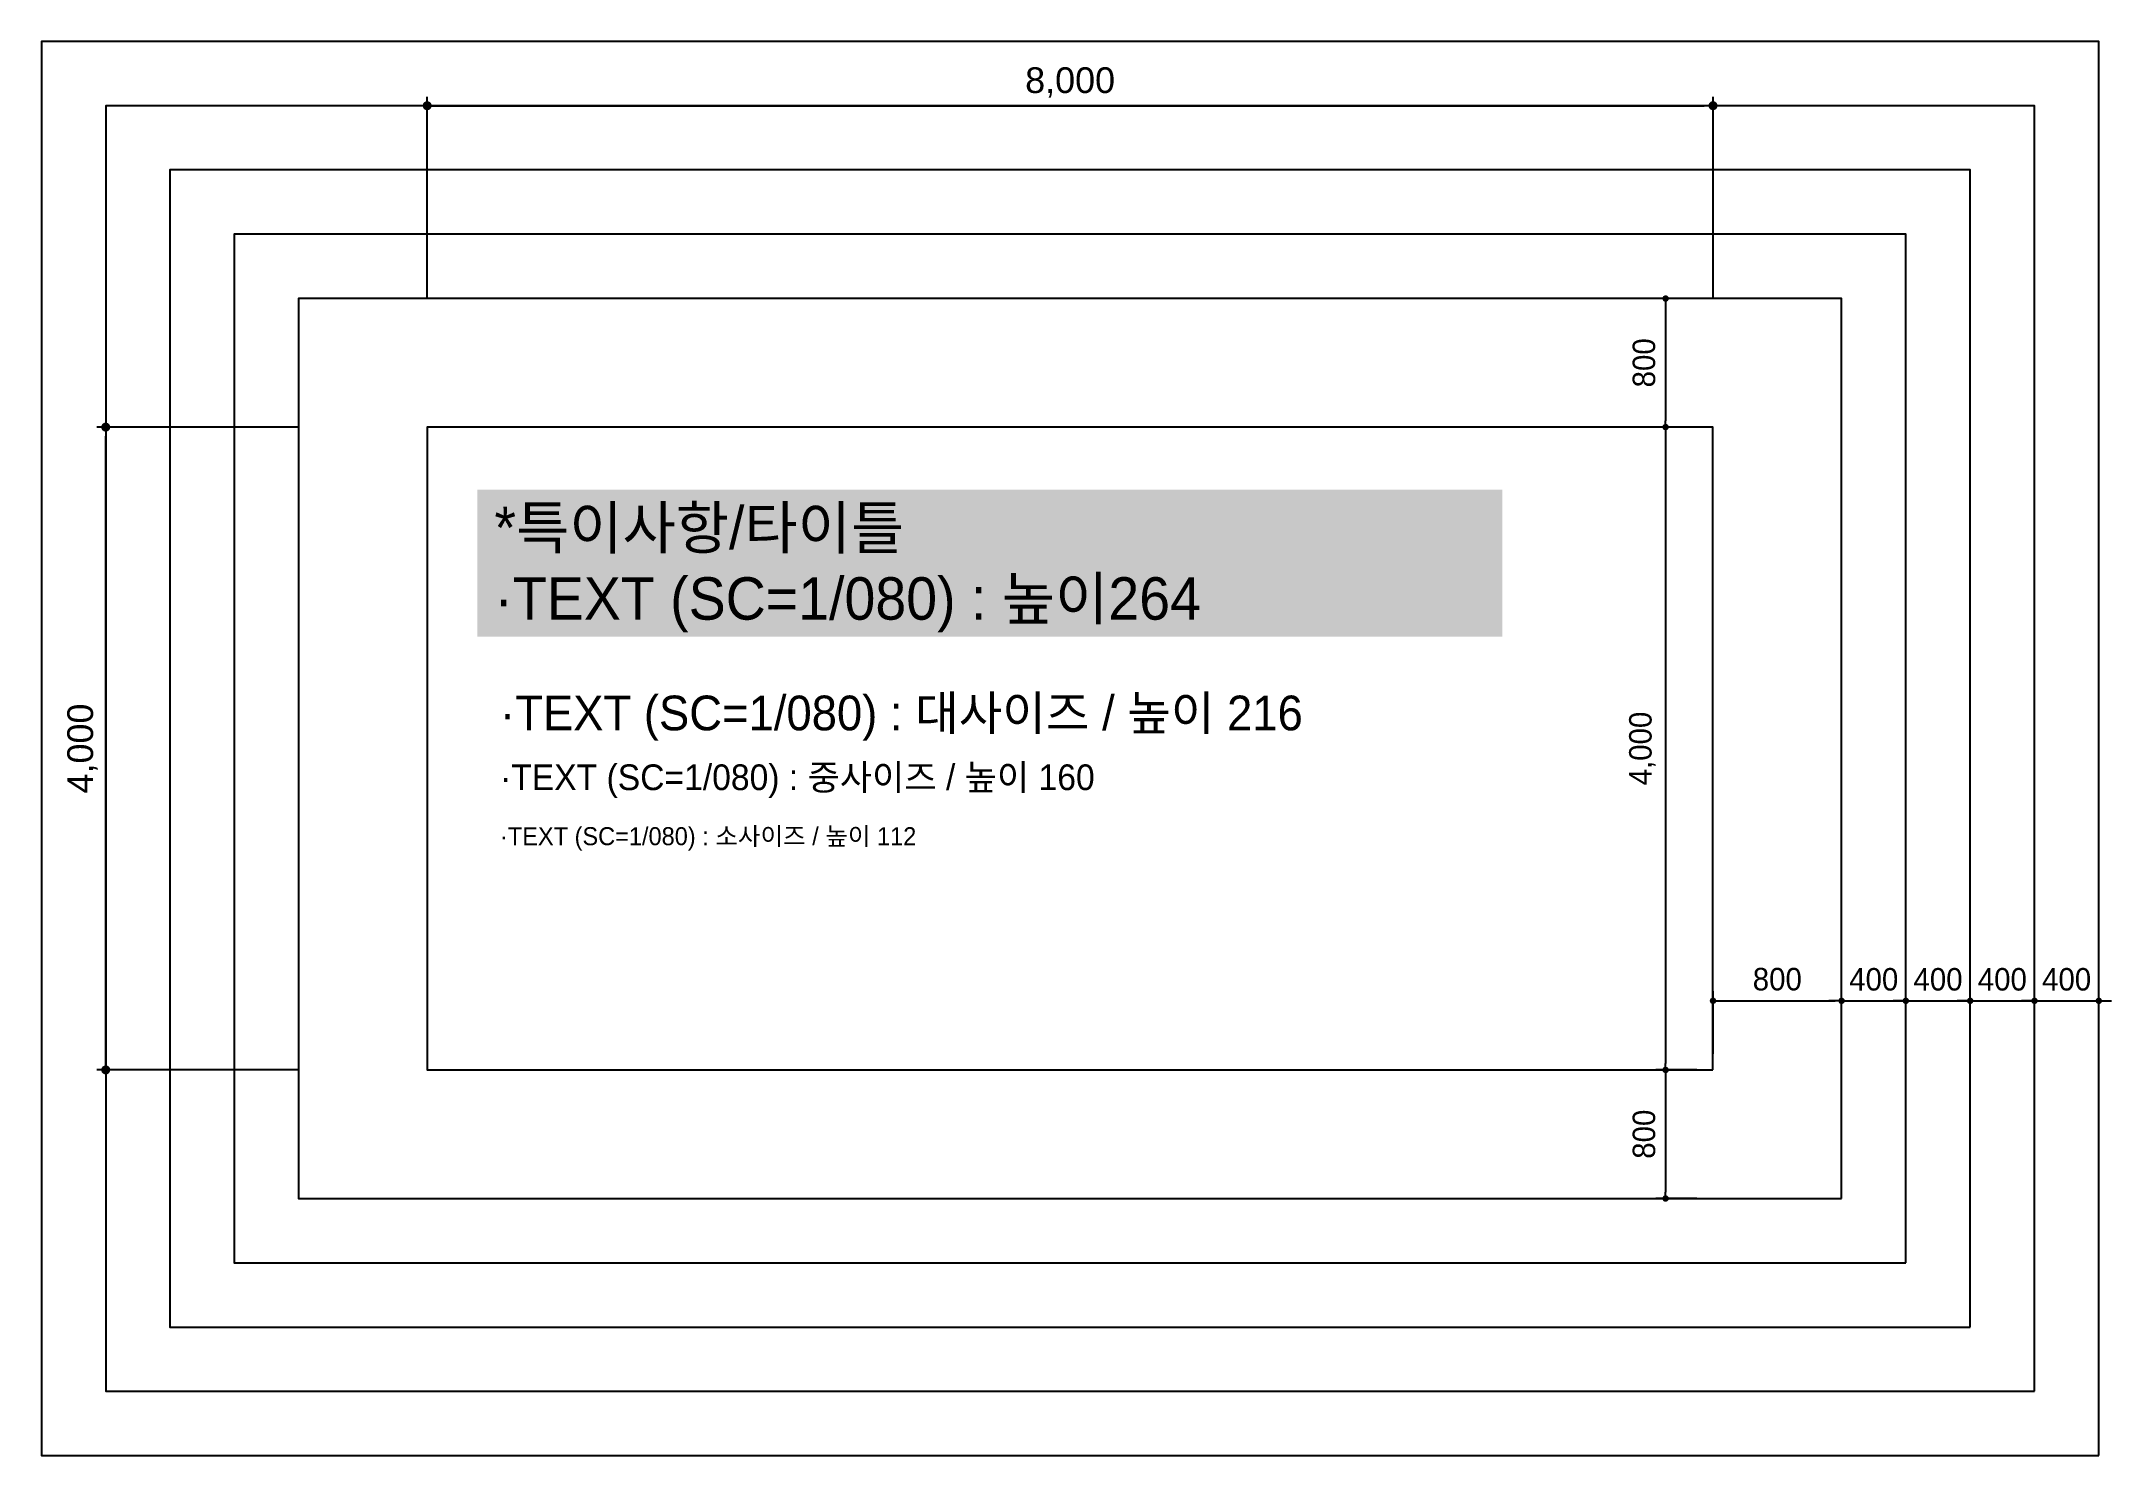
# Model space of a CAD drawing. Header units: millimetres. Extents: x -223175 to 287756, y -120611 to 352956.
# Drawn here: x -204078 to -191198, y -79862 to -71062 of the extents above; entities that cross this region are included whole.
import ezdxf
from ezdxf.enums import TextEntityAlignment as Align

# ---------------------------------------------------------------- set-up
doc = ezdxf.new("R2010")
doc.units = ezdxf.units.MM
doc.header["$LTSCALE"] = 50
doc.header["$PDMODE"] = 35
doc.layers.get('DEFPOINTS').update_dxf_attribs({"color": 108})
for name, color, linetype in [('1_ 설계변경(예정작업) 240', 240, 'Continuous'), ('EL_TEXT', 4, 'Continuous'), ('I-DIM', 255, 'Continuous')]:
    doc.layers.add(name, color=color, linetype=linetype)
doc.layers.add('Defpoint_ Grid Line_ 108', color=108, linetype='Continuous', plot=False)
doc.styles.add('HY울릉도L', font='HY울릉도l.ttf')
doc.styles.get("Standard").update_dxf_attribs({"font": 'arial.ttf'})
doc.dimstyles.new('YI_DIM_080 내부치수', dxfattribs={"dimscale": 80, "dimtxt": 2, "dimasz": 0.7, "dimexe": 0.7, "dimexo": 10, "dimgap": 0.6, "dimtad": 1, "dimdec": 0, "dimzin": 0, "dimdsep": 46, "dimlunit": 6, "dimtxsty": 'Standard', "dimblk": 'DOT', "dimcen": 0.09, "dimdle": 1, "dimclrd": 14, "dimclre": 14, "dimclrt": 3, "dimadec": 0, "dimazin": 0, "dimtfac": 1, "dimtdec": 0, "dimtix": 1, "dimtmove": 2, "dimatfit": 3, "dimldrblk": 'DOT', "dimfxl": 1, "dimtolj": 1, "dimtzin": 0, "dimarcsym": 0})
doc.dimstyles.new('YI_DIM_100 최소치수', dxfattribs={"dimscale": 100, "dimtxt": 1.4, "dimasz": 0.4, "dimexe": 0.6, "dimexo": 1, "dimgap": 0.6, "dimtad": 1, "dimdec": 0, "dimdsep": 46, "dimlunit": 6, "dimtxsty": 'HY울릉도L', "dimblk": 'DOT', "dimcen": 5, "dimdle": 1.5, "dimclrd": 14, "dimclre": 14, "dimclrt": 4, "dimadec": 0, "dimazin": 0, "dimtfac": 1, "dimtdec": 0, "dimtix": 1, "dimtmove": 2, "dimatfit": 3, "dimldrblk": 'DOT', "dimfxl": 1, "dimtolj": 1, "dimtzin": 0, "dimarcsym": 0})

msp = doc.modelspace()

# ---------------------------------------------------------------- texts
at = {"layer": '1_ 설계변경(예정작업) 240', "color": 7, "insert": (-201259.7567, -74348.0202), "char_height": 264, "width": 6164.989938, "attachment_point": 4, "style": 'HY울릉도L', "bg_fill": 1, "box_fill_scale": 1.4, "bg_fill_color": 8, "bg_fill_transparency": 11079682}
msp.add_mtext('\\A1;*특이사항/타이틀\\P·TEXT (SC=1/080) : 높이264', dxfattribs=at)
at = {"layer": 'EL_TEXT', "ltscale": 0.5, "style": 'HY울릉도L'}
for s, height, p in [('·TEXT (SC=1/080) : 대사이즈 / 높이 216', 216, (-201224.8304, -75240.8686, 0)), ('·TEXT (SC=1/080) : 중사이즈 / 높이 160', 160, (-201224.8304, -75640.8686, 0)), ('·TEXT (SC=1/080) : 소사이즈 / 높이 112', 112, (-201224.8304, -76007.5501, 0))]:
    msp.add_text(s, height=height, dxfattribs=at).set_placement(p, align=Align.MIDDLE_LEFT)

# ---------------------------------------------------------------- blocks, each defined once
blk = doc.blocks.new('_Dot')
at = {"color": 0, "linetype": 'ByBlock', "lineweight": -2}
blk.add_line((-0.5, 0), (-1, 0), dxfattribs=at)
at = {"color": 0, "linetype": 'ByBlock', "const_width": 0.5}
blk.add_lwpolyline([(-0.25, 0, 1), (0.25, 0, 1)], format="xyb", close=True, dxfattribs=at)
blk = doc.blocks.new('*D1444')
at = {"layer": 'DEFPOINTS', "color": 0}
for p in [(-203678, -73462), (-201678, -73462), (-201678, -77462)]:
    blk.add_point(p, dxfattribs=at)
at = {"layer": 'I-DIM', "color": 14, "lineweight": -2}
for p, q in [((-202478, -73462), (-203734, -73462)), ((-203678, -77406), (-203678, -73518)), ((-202478, -77462), (-203734, -77462))]:
    blk.add_line(p, q, dxfattribs=at)
at = {"layer": 'I-DIM', "color": 14, "linetype": 'ByBlock', "lineweight": -2, "xscale": 56, "yscale": 56, "zscale": 56}
for p, rotation in [((-203678, -73462), 90), ((-203678, -77462), 270)]:
    blk.add_blockref('_Dot', p, dxfattribs=dict(at, rotation=rotation))
at = {"layer": 'I-DIM', "color": 3, "insert": (-203822, -75462), "char_height": 160, "attachment_point": 5, "rotation": 90}
blk.add_mtext('\\A1;4,000', dxfattribs=at)
blk = doc.blocks.new('*D1445')
at = {"layer": 'DEFPOINTS', "color": 0}
for p in [(-193678, -72662), (-193973, -73462), (-193678, -73462)]:
    blk.add_point(p, dxfattribs=at)
at = {"layer": 'I-DIM', "color": 14, "lineweight": -2}
for p, q in [((-193778, -72662), (-194033, -72662)), ((-193973, -72702), (-193973, -73422)), ((-193778, -73462), (-194033, -73462))]:
    blk.add_line(p, q, dxfattribs=at)
at = {"layer": 'I-DIM', "color": 14, "linetype": 'ByBlock', "lineweight": -2, "xscale": 40, "yscale": 40, "zscale": 40}
for p, rotation in [((-193973, -72662), 90), ((-193973, -73462), 270)]:
    blk.add_blockref('_Dot', p, dxfattribs=dict(at, rotation=rotation))
at = {"layer": 'I-DIM', "color": 4, "insert": (-194107, -73062), "char_height": 140, "attachment_point": 5, "rotation": 90, "style": 'HY울릉도L'}
blk.add_mtext('\\A1;800', dxfattribs=at)
blk = doc.blocks.new('*D1446')
at = {"layer": 'DEFPOINTS', "color": 0}
for p in [(-193678, -73462), (-193973, -77462), (-193678, -77462)]:
    blk.add_point(p, dxfattribs=at)
at = {"layer": 'I-DIM', "color": 14, "lineweight": -2}
for p, q in [((-193778, -73462), (-194033, -73462)), ((-193973, -73502), (-193973, -77422)), ((-193778, -77462), (-194033, -77462))]:
    blk.add_line(p, q, dxfattribs=at)
at = {"layer": 'I-DIM', "color": 14, "linetype": 'ByBlock', "lineweight": -2, "xscale": 40, "yscale": 40, "zscale": 40}
for p, rotation in [((-193973, -73462), 90), ((-193973, -77462), 270)]:
    blk.add_blockref('_Dot', p, dxfattribs=dict(at, rotation=rotation))
at = {"layer": 'I-DIM', "color": 4, "insert": (-194117, -75462), "char_height": 140, "attachment_point": 5, "rotation": 90, "style": 'HY울릉도L'}
blk.add_mtext('\\A1;4,000', dxfattribs=at)
blk = doc.blocks.new('*D1447')
at = {"layer": 'DEFPOINTS', "color": 0}
for p in [(-193678, -77462), (-193973, -78262), (-193678, -78262)]:
    blk.add_point(p, dxfattribs=at)
at = {"layer": 'I-DIM', "color": 14, "lineweight": -2}
for p, q in [((-193778, -77462), (-194033, -77462)), ((-193973, -77502), (-193973, -78222)), ((-193778, -78262), (-194033, -78262))]:
    blk.add_line(p, q, dxfattribs=at)
at = {"layer": 'I-DIM', "color": 14, "linetype": 'ByBlock', "lineweight": -2, "xscale": 40, "yscale": 40, "zscale": 40}
for p, rotation in [((-193973, -77462), 90), ((-193973, -78262), 270)]:
    blk.add_blockref('_Dot', p, dxfattribs=dict(at, rotation=rotation))
at = {"layer": 'I-DIM', "color": 4, "insert": (-194107, -77862), "char_height": 140, "attachment_point": 5, "rotation": 90, "style": 'HY울릉도L'}
blk.add_mtext('\\A1;800', dxfattribs=at)
blk = doc.blocks.new('*D1448')
at = {"layer": 'DEFPOINTS', "color": 0}
for p in [(-192878, -77032), (-193678, -77462), (-192878, -77462)]:
    blk.add_point(p, dxfattribs=at)
at = {"layer": 'I-DIM', "color": 14, "lineweight": -2}
for p, q in [((-193678, -77362), (-193678, -76972)), ((-192878, -77362), (-192878, -76972)), ((-193638, -77032), (-192918, -77032))]:
    blk.add_line(p, q, dxfattribs=at)
at = {"layer": 'I-DIM', "color": 14, "linetype": 'ByBlock', "lineweight": -2, "xscale": 40, "yscale": 40, "zscale": 40, "rotation": 180}
blk.add_blockref('_Dot', (-193678, -77032), dxfattribs=at)
at = {"layer": 'I-DIM', "color": 14, "linetype": 'ByBlock', "lineweight": -2, "xscale": 40, "yscale": 40, "zscale": 40}
blk.add_blockref('_Dot', (-192878, -77032), dxfattribs=at)
at = {"layer": 'I-DIM', "color": 4, "insert": (-193278, -76898), "char_height": 140, "attachment_point": 5, "style": 'HY울릉도L'}
blk.add_mtext('\\A1;800', dxfattribs=at)
blk = doc.blocks.new('*D1449')
at = {"layer": 'DEFPOINTS', "color": 0}
for p in [(-192478, -77032), (-192878, -77462), (-192478, -77462)]:
    blk.add_point(p, dxfattribs=at)
at = {"layer": 'I-DIM', "color": 14, "lineweight": -2}
for p, q in [((-192878, -77362), (-192878, -76972)), ((-192478, -77362), (-192478, -76972)), ((-192918, -77032), (-192958, -77032)), ((-192878, -77032), (-192478, -77032)), ((-192438, -77032), (-192398, -77032))]:
    blk.add_line(p, q, dxfattribs=at)
at = {"layer": 'I-DIM', "color": 14, "linetype": 'ByBlock', "lineweight": -2, "xscale": 40, "yscale": 40, "zscale": 40}
blk.add_blockref('_Dot', (-192878, -77032), dxfattribs=at)
at = {"layer": 'I-DIM', "color": 14, "linetype": 'ByBlock', "lineweight": -2, "xscale": 40, "yscale": 40, "zscale": 40, "rotation": 180}
blk.add_blockref('_Dot', (-192478, -77032), dxfattribs=at)
at = {"layer": 'I-DIM', "color": 4, "insert": (-192678, -76899), "char_height": 140, "attachment_point": 5, "style": 'HY울릉도L'}
blk.add_mtext('\\A1;400', dxfattribs=at)
blk = doc.blocks.new('*D1450')
at = {"layer": 'DEFPOINTS', "color": 0}
for p in [(-193678, -71462), (-201678, -73462), (-193678, -73462)]:
    blk.add_point(p, dxfattribs=at)
at = {"layer": 'I-DIM', "color": 14, "lineweight": -2}
for p, q in [((-201678, -72662), (-201678, -71406)), ((-201622, -71462), (-193734, -71462)), ((-193678, -72662), (-193678, -71406))]:
    blk.add_line(p, q, dxfattribs=at)
at = {"layer": 'I-DIM', "color": 14, "linetype": 'ByBlock', "lineweight": -2, "xscale": 56, "yscale": 56, "zscale": 56, "rotation": 180}
blk.add_blockref('_Dot', (-201678, -71462), dxfattribs=at)
at = {"layer": 'I-DIM', "color": 14, "linetype": 'ByBlock', "lineweight": -2, "xscale": 56, "yscale": 56, "zscale": 56}
blk.add_blockref('_Dot', (-193678, -71462), dxfattribs=at)
at = {"layer": 'I-DIM', "color": 3, "insert": (-197678, -71318), "char_height": 160, "attachment_point": 5}
blk.add_mtext('\\A1;8,000', dxfattribs=at)
blk = doc.blocks.new('*D1451')
at = {"layer": 'DEFPOINTS', "color": 0}
for p in [(-192078, -77032), (-192478, -77462), (-192078, -77462)]:
    blk.add_point(p, dxfattribs=at)
at = {"layer": 'I-DIM', "color": 14, "lineweight": -2}
for p, q in [((-192478, -77362), (-192478, -76972)), ((-192078, -77362), (-192078, -76972)), ((-192518, -77032), (-192558, -77032)), ((-192478, -77032), (-192078, -77032)), ((-192038, -77032), (-191998, -77032))]:
    blk.add_line(p, q, dxfattribs=at)
at = {"layer": 'I-DIM', "color": 14, "linetype": 'ByBlock', "lineweight": -2, "xscale": 40, "yscale": 40, "zscale": 40}
blk.add_blockref('_Dot', (-192478, -77032), dxfattribs=at)
at = {"layer": 'I-DIM', "color": 14, "linetype": 'ByBlock', "lineweight": -2, "xscale": 40, "yscale": 40, "zscale": 40, "rotation": 180}
blk.add_blockref('_Dot', (-192078, -77032), dxfattribs=at)
at = {"layer": 'I-DIM', "color": 4, "insert": (-192278, -76899), "char_height": 140, "attachment_point": 5, "style": 'HY울릉도L'}
blk.add_mtext('\\A1;400', dxfattribs=at)
blk = doc.blocks.new('*D1452')
at = {"layer": 'DEFPOINTS', "color": 0}
for p in [(-191278, -77032), (-191678, -77462), (-191278, -77462)]:
    blk.add_point(p, dxfattribs=at)
at = {"layer": 'I-DIM', "color": 14, "lineweight": -2}
for p, q in [((-191678, -77362), (-191678, -76972)), ((-191278, -77362), (-191278, -76972)), ((-191718, -77032), (-191758, -77032)), ((-191678, -77032), (-191278, -77032)), ((-191238, -77032), (-191198, -77032))]:
    blk.add_line(p, q, dxfattribs=at)
at = {"layer": 'I-DIM', "color": 14, "linetype": 'ByBlock', "lineweight": -2, "xscale": 40, "yscale": 40, "zscale": 40}
blk.add_blockref('_Dot', (-191678, -77032), dxfattribs=at)
at = {"layer": 'I-DIM', "color": 14, "linetype": 'ByBlock', "lineweight": -2, "xscale": 40, "yscale": 40, "zscale": 40, "rotation": 180}
blk.add_blockref('_Dot', (-191278, -77032), dxfattribs=at)
at = {"layer": 'I-DIM', "color": 4, "insert": (-191478, -76899), "char_height": 140, "attachment_point": 5, "style": 'HY울릉도L'}
blk.add_mtext('\\A1;400', dxfattribs=at)
blk = doc.blocks.new('*D1463')
at = {"layer": 'DEFPOINTS', "color": 0}
for p in [(-191678, -77032), (-192078, -77462), (-191678, -77462)]:
    blk.add_point(p, dxfattribs=at)
at = {"layer": 'I-DIM', "color": 14, "lineweight": -2}
for p, q in [((-192078, -77362), (-192078, -76972)), ((-191678, -77362), (-191678, -76972)), ((-192118, -77032), (-192158, -77032)), ((-192078, -77032), (-191678, -77032)), ((-191638, -77032), (-191598, -77032))]:
    blk.add_line(p, q, dxfattribs=at)
at = {"layer": 'I-DIM', "color": 14, "linetype": 'ByBlock', "lineweight": -2, "xscale": 40, "yscale": 40, "zscale": 40}
blk.add_blockref('_Dot', (-192078, -77032), dxfattribs=at)
at = {"layer": 'I-DIM', "color": 14, "linetype": 'ByBlock', "lineweight": -2, "xscale": 40, "yscale": 40, "zscale": 40, "rotation": 180}
blk.add_blockref('_Dot', (-191678, -77032), dxfattribs=at)
at = {"layer": 'I-DIM', "color": 4, "insert": (-191878, -76899), "char_height": 140, "attachment_point": 5, "style": 'HY울릉도L'}
blk.add_mtext('\\A1;400', dxfattribs=at)

# ---------------------------------------------------------------- dimensions: what is measured, and where the dimension line sits
at = {"layer": 'I-DIM'}
for base, p1, p2, dimstyle, picture, middle in [((-193678.1959, -71461.9222), (-201678.1959, -73461.9222), (-193678.1959, -73461.9222), 'YI_DIM_080 내부치수', '*D1450', (-197678.1959, -71317.7694)), ((-192878.1959, -77031.5272), (-193678.1959, -77461.9222), (-192878.1959, -77461.9222), 'YI_DIM_100 최소치수', '*D1448', (-193278.1959, -76898.4878)), ((-192478.1959, -77031.5272), (-192878.1959, -77461.9222), (-192478.1959, -77461.9222), 'YI_DIM_100 최소치수', '*D1449', (-192678.1959, -76898.5828)), ((-192078.1959, -77031.5272), (-192478.1959, -77461.9222), (-192078.1959, -77461.9222), 'YI_DIM_100 최소치수', '*D1451', (-192278.1959, -76898.5828)), ((-191678.1959, -77031.5272), (-192078.1959, -77461.9222), (-191678.1959, -77461.9222), 'YI_DIM_100 최소치수', '*D1463', (-191878.1959, -76898.5828)), ((-191278.1959, -77031.5272), (-191678.1959, -77461.9222), (-191278.1959, -77461.9222), 'YI_DIM_100 최소치수', '*D1452', (-191478.1959, -76898.5828))]:
    dim = msp.add_linear_dim(base=base, p1=p1, p2=p2, dimstyle=dimstyle, dxfattribs=at)
    dim.commit()
    dim.dimension.update_dxf_attribs({"geometry": picture, "text_midpoint": middle})
for base, p1, p2, dimstyle, picture, middle in [((-193973.4651, -73461.9222), (-193678.1959, -72661.9222), (-193678.1959, -73461.9222), 'YI_DIM_100 최소치수', '*D1445', (-194106.5044, -73061.9222)), ((-203678.1959, -73461.9222), (-201678.1959, -77461.9222), (-201678.1959, -73461.9222), 'YI_DIM_080 내부치수', '*D1444', (-203822.3487, -75461.9222)), ((-193973.4651, -77461.9222), (-193678.1959, -73461.9222), (-193678.1959, -77461.9222), 'YI_DIM_100 최소치수', '*D1446', (-194117.3321, -75461.9222)), ((-193973.4651, -78261.9222), (-193678.1959, -77461.9222), (-193678.1959, -78261.9222), 'YI_DIM_100 최소치수', '*D1447', (-194106.5044, -77861.9222))]:
    dim = msp.add_linear_dim(base=base, p1=p1, p2=p2, angle=90, dimstyle=dimstyle, dxfattribs=at)
    dim.commit()
    dim.dimension.update_dxf_attribs({"geometry": picture, "text_midpoint": middle})

# ---------------------------------------------------------------- linework, layer by layer
at = {"layer": 'Defpoint_ Grid Line_ 108', "elevation": 0}
for points in [[(-191278.1959, -79861.9222), (-191278.1959, -71061.9222), (-204078.1959, -71061.9222), (-204078.1959, -79861.9222)], [(-191678.1959, -79461.9222), (-191678.1959, -71461.9222), (-203678.1959, -71461.9222), (-203678.1959, -79461.9222)], [(-192078.1959, -79061.9222), (-192078.1959, -71861.9222), (-203278.1959, -71861.9222), (-203278.1959, -79061.9222)], [(-192478.1959, -78661.9222), (-192478.1959, -72261.9222), (-202878.1959, -72261.9222), (-202878.1959, -78661.9222)], [(-192878.1959, -78261.9222), (-192878.1959, -72661.9222), (-202478.1959, -72661.9222), (-202478.1959, -78261.9222)], [(-193678.1959, -77461.9222), (-193678.1959, -73461.9222), (-201678.1959, -73461.9222), (-201678.1959, -77461.9222)]]:
    msp.add_lwpolyline(points, close=True, dxfattribs=at)

msp.set_redraw_order([(e.dxf.handle, doc.entitydb.next_handle()) for e in msp.query("TEXT MTEXT ATTDEF DIMENSION ARC_DIMENSION")])  # texts and dimensions are drawn at this point

doc.saveas('drawing.dxf')
